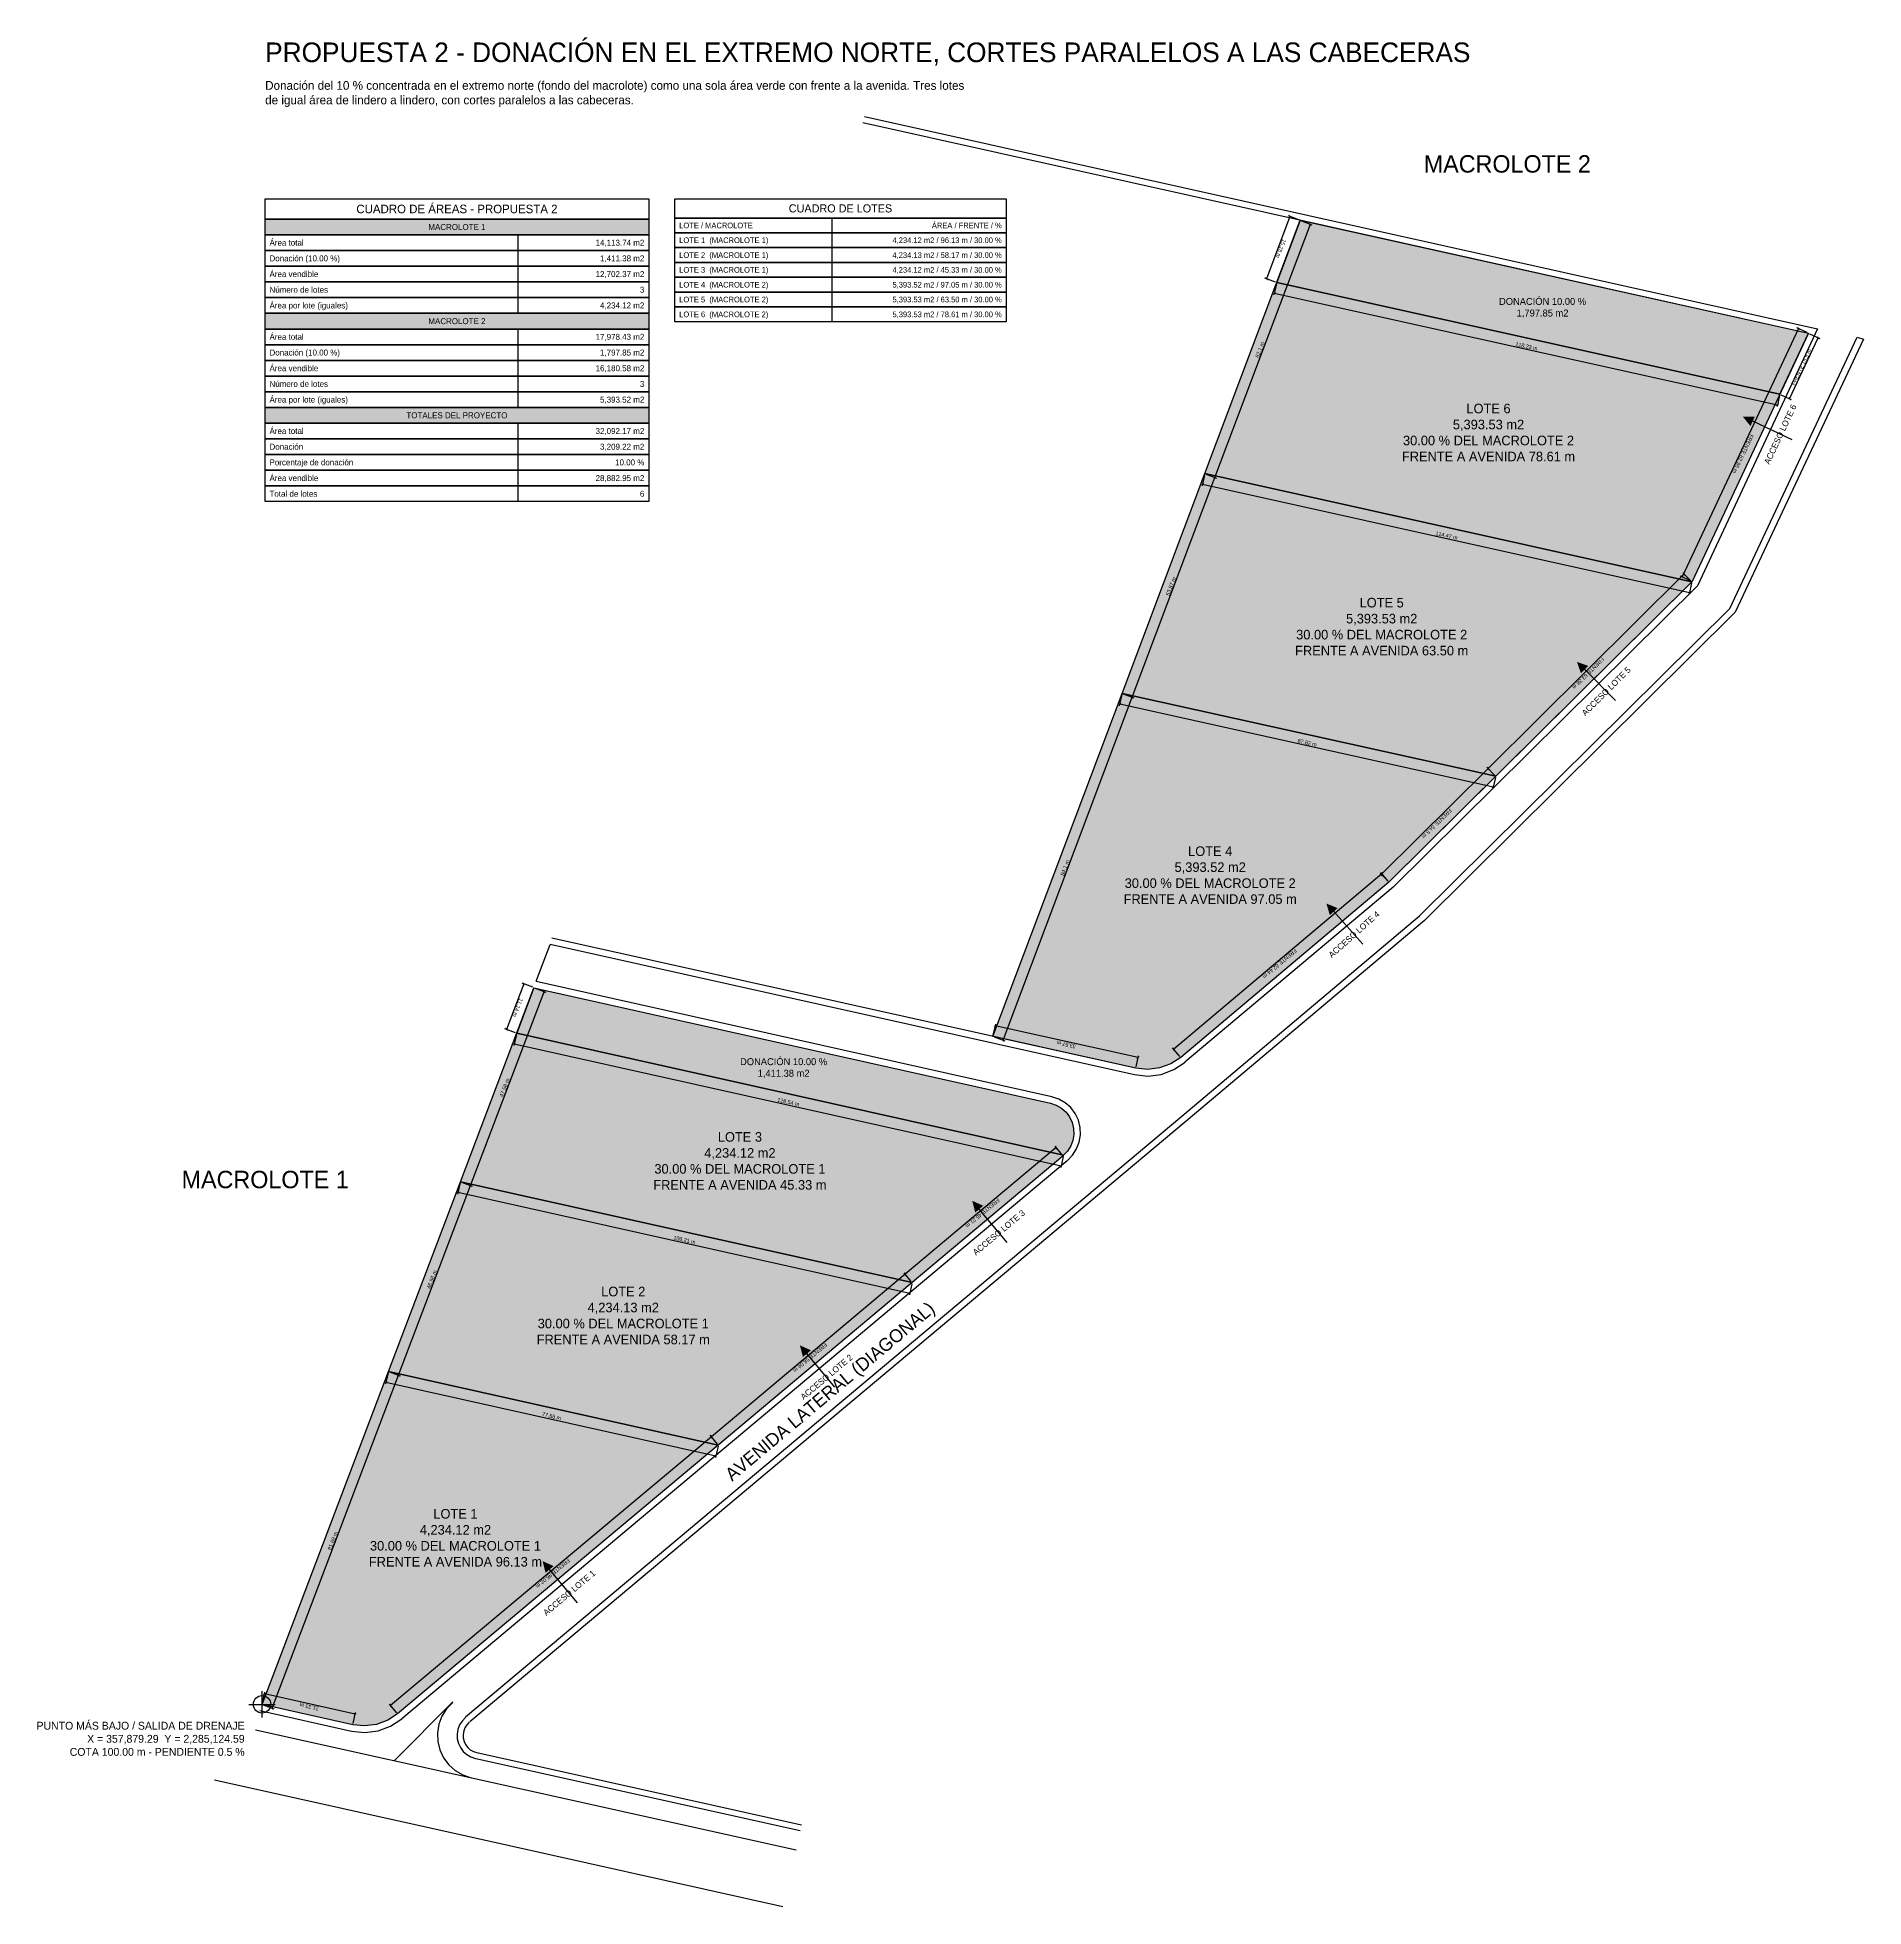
# Model space of a CAD drawing. Header units: metres. Extents: x 357828 to 358247, y 2285078 to 2285507.
import ezdxf
from ezdxf.enums import TextEntityAlignment as Align

# ---------------------------------------------------------------- set-up
doc = ezdxf.new("R2010")
doc.units = ezdxf.units.M
doc.header["$LTSCALE"] = 0.5
for name, color, linetype in [('COTAS', 6, 'Continuous'), ('DONACION', 3, 'Continuous'), ('DRENAJE', 1, 'Continuous'), ('LOTES', 2, 'Continuous'), ('TABLA_CONTENIDOS', 7, 'Continuous'), ('TEXTOS', 7, 'Continuous'), ('VIAL_ASFALTO', 8, 'Continuous'), ('VIAL_BANQUETA', 9, 'CONTINUOUS')]:
    doc.layers.add(name, color=color, linetype=linetype)
doc.styles.add('OpenSansCondensed-Light', font='OpenSansCondensed-Light.ttf')
doc.dimstyles.new('COTAS_M', dxfattribs={"dimtxt": 0.9, "dimasz": 0.6, "dimexe": 0.4, "dimexo": 0.3, "dimgap": 0.2, "dimtad": 1, "dimzin": 12, "dimdsep": 46, "dimtxsty": 'OpenSansCondensed-Light', "dimblk": 'ARCHTICK', "dimcen": 2.5, "dimclrd": 256, "dimclre": 256, "dimclrt": 256, "dimazin": 3, "dimtfac": 0.5, "dimtmove": 2, "dimatfit": 3})

# ---------------------------------------------------------------- blocks, each defined once
blk = doc.blocks.new('_ARCHTICK')
at = {"color": 0, "linetype": 'BYBLOCK', "const_width": 0.15}
blk.add_lwpolyline([(-0.5, -0.5), (0.5, 0.5)], dxfattribs=at)
blk = doc.blocks.new('*D1')
for p, q in [((357879.36, 2285124.88), (357879.92, 2285127.42)), ((357900.65, 2285122.36), (357879.84, 2285127.03)), ((357900.17, 2285120.21), (357900.73, 2285122.75))]:
    blk.add_line(p, q)
at = {"layer": 'Defpoints'}
for p in [(357879.29, 2285124.59), (357900.65, 2285122.36), (357900.1, 2285119.92)]:
    blk.add_point(p, dxfattribs=at)
at = {"layer": 'COTAS', "xscale": 0.6, "yscale": 0.6}
for p, rotation in [((357879.84, 2285127.03), 167.35172305666595), ((357900.65, 2285122.36), 347.35172305666595)]:
    blk.add_blockref('_ARCHTICK', p, dxfattribs=dict(at, rotation=rotation))
at = {"layer": 'COTAS', "insert": (357890.1, 2285124.06), "char_height": 0.9, "attachment_point": 5, "rotation": 167.3517, "style": 'OpenSansCondensed-Light'}
blk.add_mtext('21.33 m', dxfattribs=at)
blk = doc.blocks.new('*D2')
for p, q in [((357881.63, 2285123.7), (357910.61, 2285200.08)), ((357908.55, 2285200.86), (357910.98, 2285199.94)), ((357879.57, 2285124.48), (357882, 2285123.56))]:
    blk.add_line(p, q)
at = {"layer": 'Defpoints'}
for p in [(357908.27, 2285200.97), (357879.29, 2285124.59), (357881.63, 2285123.7)]:
    blk.add_point(p, dxfattribs=at)
at = {"layer": 'COTAS', "xscale": 0.6, "yscale": 0.6}
for p, rotation in [((357910.61, 2285200.08), 69.22312247064275), ((357881.63, 2285123.7), 249.22312247064275)]:
    blk.add_blockref('_ARCHTICK', p, dxfattribs=dict(at, rotation=rotation))
at = {"layer": 'COTAS', "insert": (357895.51, 2285162.12), "char_height": 0.9, "attachment_point": 5, "rotation": 69.2231, "style": 'OpenSansCondensed-Light'}
blk.add_mtext('81.69 m', dxfattribs=at)
blk = doc.blocks.new('*D3')
for p, q in [((357908.2, 2285200.68), (357907.64, 2285198.14)), ((357907.72, 2285198.53), (357983.43, 2285181.64)), ((357983.91, 2285183.79), (357983.34, 2285181.25))]:
    blk.add_line(p, q)
at = {"layer": 'Defpoints'}
for p in [(357908.27, 2285200.97), (357907.72, 2285198.53), (357983.97, 2285184.08)]:
    blk.add_point(p, dxfattribs=at)
at = {"layer": 'COTAS', "xscale": 0.6, "yscale": 0.6}
for p, rotation in [((357907.72, 2285198.53), 167.42616373485663), ((357983.43, 2285181.64), -12.573836265143358)]:
    blk.add_blockref('_ARCHTICK', p, dxfattribs=dict(at, rotation=rotation))
at = {"layer": 'COTAS', "insert": (357945.72, 2285190.72), "char_height": 0.9, "attachment_point": 5, "rotation": 347.4262, "style": 'OpenSansCondensed-Light'}
blk.add_mtext('77.56 m', dxfattribs=at)
blk = doc.blocks.new('*D4')
for p, q in [((357983.78, 2285184.31), (357982.11, 2285186.31)), ((357982.37, 2285186), (357908.79, 2285124.31)), ((357910.21, 2285122.62), (357908.54, 2285124.61))]:
    blk.add_line(p, q)
at = {"layer": 'Defpoints'}
for p in [(357982.37, 2285186), (357983.97, 2285184.08), (357910.4, 2285122.39)]:
    blk.add_point(p, dxfattribs=at)
at = {"layer": 'COTAS', "xscale": 0.6, "yscale": 0.6}
for p, rotation in [((357982.37, 2285186), 39.98191168456688), ((357908.79, 2285124.31), -140.01808831543312)]:
    blk.add_blockref('_ARCHTICK', p, dxfattribs=dict(at, rotation=rotation))
at = {"layer": 'COTAS', "insert": (357946, 2285154.65), "char_height": 0.9, "attachment_point": 5, "rotation": 219.9819, "style": 'OpenSansCondensed-Light'}
blk.add_mtext('FRENTE 96.02 m', dxfattribs=at)
blk = doc.blocks.new('*D5')
for p, q in [((357910.61, 2285200.08), (357927.12, 2285243.61)), ((357925.06, 2285244.39), (357927.5, 2285243.47)), ((357908.55, 2285200.86), (357910.98, 2285199.94))]:
    blk.add_line(p, q)
at = {"layer": 'Defpoints'}
for p in [(357924.78, 2285244.5), (357908.27, 2285200.97), (357910.61, 2285200.08)]:
    blk.add_point(p, dxfattribs=at)
at = {"layer": 'COTAS', "xscale": 0.6, "yscale": 0.6}
for p, rotation in [((357927.12, 2285243.61), 69.22312247073619), ((357910.61, 2285200.08), 249.2231224707362)]:
    blk.add_blockref('_ARCHTICK', p, dxfattribs=dict(at, rotation=rotation))
at = {"layer": 'COTAS', "insert": (357918.26, 2285222.08), "char_height": 0.9, "attachment_point": 5, "rotation": 69.2231, "style": 'OpenSansCondensed-Light'}
blk.add_mtext('46.56 m', dxfattribs=at)
blk = doc.blocks.new('*D6')
for p, q in [((357924.72, 2285244.21), (357924.15, 2285241.67)), ((357924.24, 2285242.06), (358027.9, 2285218.94)), ((358028.38, 2285221.08), (358027.81, 2285218.55))]:
    blk.add_line(p, q)
at = {"layer": 'Defpoints'}
for p in [(357924.24, 2285242.06), (357924.78, 2285244.5), (358028.44, 2285221.38)]:
    blk.add_point(p, dxfattribs=at)
at = {"layer": 'COTAS', "xscale": 0.6, "yscale": 0.6}
for p, rotation in [((357924.24, 2285242.06), 167.42616373462036), ((358027.9, 2285218.94), -12.573836265379644)]:
    blk.add_blockref('_ARCHTICK', p, dxfattribs=dict(at, rotation=rotation))
at = {"layer": 'COTAS', "insert": (357976.21, 2285231.13), "char_height": 0.9, "attachment_point": 5, "rotation": 347.4262, "style": 'OpenSansCondensed-Light'}
blk.add_mtext('106.21 m', dxfattribs=at)
blk = doc.blocks.new('*D7')
for p, q in [((358026.84, 2285223.29), (357982.37, 2285186)), ((358028.25, 2285221.61), (358026.58, 2285223.6)), ((357983.78, 2285184.31), (357982.11, 2285186.31))]:
    blk.add_line(p, q)
at = {"layer": 'Defpoints'}
for p in [(358026.84, 2285223.29), (358028.44, 2285221.38), (357983.97, 2285184.08)]:
    blk.add_point(p, dxfattribs=at)
at = {"layer": 'COTAS', "xscale": 0.6, "yscale": 0.6}
for p, rotation in [((358026.84, 2285223.29), 39.981911684456946), ((357982.37, 2285186), -140.01808831554305)]:
    blk.add_blockref('_ARCHTICK', p, dxfattribs=dict(at, rotation=rotation))
at = {"layer": 'COTAS', "insert": (358005.02, 2285204.15), "char_height": 0.9, "attachment_point": 5, "rotation": 219.9819, "style": 'OpenSansCondensed-Light'}
blk.add_mtext('FRENTE 58.04 m', dxfattribs=at)
blk = doc.blocks.new('*D8')
for p, q in [((357937.64, 2285278.27), (357937.08, 2285275.73)), ((357937.16, 2285276.12), (358062.62, 2285248.14)), ((358063.1, 2285250.29), (358062.54, 2285247.75))]:
    blk.add_line(p, q)
at = {"layer": 'Defpoints'}
for p in [(357937.71, 2285278.56), (357937.16, 2285276.12), (358063.17, 2285250.58)]:
    blk.add_point(p, dxfattribs=at)
at = {"layer": 'COTAS', "xscale": 0.6, "yscale": 0.6}
for p, rotation in [((357937.16, 2285276.12), 167.42616373476207), ((358062.62, 2285248.14), -12.573836265237928)]:
    blk.add_blockref('_ARCHTICK', p, dxfattribs=dict(at, rotation=rotation))
at = {"layer": 'COTAS', "insert": (358000.04, 2285262.77), "char_height": 0.9, "attachment_point": 5, "rotation": 347.4262, "style": 'OpenSansCondensed-Light'}
blk.add_mtext('128.54 m', dxfattribs=at)
blk = doc.blocks.new('*D9')
for p, q in [((358061.48, 2285252.35), (358026.84, 2285223.29)), ((358062.9, 2285250.66), (358061.23, 2285252.65)), ((358028.25, 2285221.61), (358026.58, 2285223.6))]:
    blk.add_line(p, q)
at = {"layer": 'Defpoints'}
for p in [(358061.48, 2285252.35), (358063.09, 2285250.43), (358028.44, 2285221.38)]:
    blk.add_point(p, dxfattribs=at)
at = {"layer": 'COTAS', "xscale": 0.6, "yscale": 0.6}
for p, rotation in [((358061.48, 2285252.35), 39.981911684428354), ((358026.84, 2285223.29), -140.01808831557165)]:
    blk.add_blockref('_ARCHTICK', p, dxfattribs=dict(at, rotation=rotation))
at = {"layer": 'COTAS', "insert": (358044.58, 2285237.32), "char_height": 0.9, "attachment_point": 5, "rotation": 219.9819, "style": 'OpenSansCondensed-Light'}
blk.add_mtext('FRENTE 45.21 m', dxfattribs=at)
blk = doc.blocks.new('*D10')
for p, q in [((357927.12, 2285243.61), (357944, 2285288.09)), ((357941.94, 2285288.87), (357944.37, 2285287.95)), ((357925.06, 2285244.39), (357927.5, 2285243.47))]:
    blk.add_line(p, q)
at = {"layer": 'Defpoints'}
for p in [(357941.66, 2285288.98), (357924.78, 2285244.5), (357927.12, 2285243.61)]:
    blk.add_point(p, dxfattribs=at)
at = {"layer": 'COTAS', "xscale": 0.6, "yscale": 0.6}
for p, rotation in [((357944, 2285288.09), 69.22312247070721), ((357927.12, 2285243.61), 249.2231224707072)]:
    blk.add_blockref('_ARCHTICK', p, dxfattribs=dict(at, rotation=rotation))
at = {"layer": 'COTAS', "insert": (357934.95, 2285266.08), "char_height": 0.9, "attachment_point": 5, "rotation": 69.2231, "style": 'OpenSansCondensed-Light'}
blk.add_mtext('47.58 m', dxfattribs=at)
blk = doc.blocks.new('*D11')
for p, q in [((357939.32, 2285289.87), (357935.37, 2285279.45)), ((357941.38, 2285289.09), (357938.95, 2285290.01)), ((357937.43, 2285278.67), (357935, 2285279.59))]:
    blk.add_line(p, q)
at = {"layer": 'Defpoints'}
for p in [(357939.32, 2285289.87), (357941.66, 2285288.98), (357937.71, 2285278.56)]:
    blk.add_point(p, dxfattribs=at)
at = {"layer": 'COTAS', "xscale": 0.6, "yscale": 0.6}
for p, rotation in [((357939.32, 2285289.87), 69.22312247098662), ((357935.37, 2285279.45), -110.77687752901338)]:
    blk.add_blockref('_ARCHTICK', p, dxfattribs=dict(at, rotation=rotation))
at = {"layer": 'COTAS', "insert": (357937.95, 2285284.43), "char_height": 0.9, "attachment_point": 5, "rotation": 249.2231, "style": 'OpenSansCondensed-Light'}
blk.add_mtext('11.14 m', dxfattribs=at)
blk = doc.blocks.new('*D12')
for p, q in [((358076.55, 2285356.24), (358075.98, 2285353.7)), ((358076.07, 2285354.09), (358161.8, 2285335.06)), ((358162.28, 2285337.21), (358161.71, 2285334.67))]:
    blk.add_line(p, q)
at = {"layer": 'Defpoints'}
for p in [(358076.07, 2285354.09), (358076.61, 2285356.53), (358162.34, 2285337.5)]:
    blk.add_point(p, dxfattribs=at)
at = {"layer": 'COTAS', "xscale": 0.6, "yscale": 0.6}
for p, rotation in [((358076.07, 2285354.09), 167.48783987395518), ((358161.8, 2285335.06), -12.512160126044833)]:
    blk.add_blockref('_ARCHTICK', p, dxfattribs=dict(at, rotation=rotation))
at = {"layer": 'COTAS', "insert": (358119.08, 2285345.21), "char_height": 0.9, "attachment_point": 5, "rotation": 347.4878, "style": 'OpenSansCondensed-Light'}
blk.add_mtext('87.82 m', dxfattribs=at)
blk = doc.blocks.new('*D13')
for p, q in [((358160.58, 2285339.28), (358136.09, 2285314.98)), ((358162.13, 2285337.72), (358160.3, 2285339.56)), ((358137.64, 2285313.42), (358135.81, 2285315.27))]:
    blk.add_line(p, q)
at = {"layer": 'Defpoints'}
for p in [(358160.58, 2285339.28), (358162.34, 2285337.5), (358137.85, 2285313.21)]:
    blk.add_point(p, dxfattribs=at)
at = {"layer": 'COTAS', "xscale": 0.6, "yscale": 0.6}
for p, rotation in [((358160.58, 2285339.28), 44.768336017000195), ((358136.09, 2285314.98), -135.2316639829998)]:
    blk.add_blockref('_ARCHTICK', p, dxfattribs=dict(at, rotation=rotation))
at = {"layer": 'COTAS', "insert": (358148.79, 2285326.67), "char_height": 0.9, "attachment_point": 5, "rotation": 224.7683, "style": 'OpenSansCondensed-Light'}
blk.add_mtext('FRENTE 34.5 m', dxfattribs=at)
blk = doc.blocks.new('*D14')
for p, q in [((358136.24, 2285315.12), (358088.46, 2285274.92)), ((358137.66, 2285313.44), (358135.98, 2285315.43)), ((358089.88, 2285273.24), (358088.2, 2285275.23))]:
    blk.add_line(p, q)
at = {"layer": 'Defpoints'}
for p in [(358136.24, 2285315.12), (358137.85, 2285313.21), (358090.07, 2285273.01)]:
    blk.add_point(p, dxfattribs=at)
at = {"layer": 'COTAS', "xscale": 0.6, "yscale": 0.6}
for p, rotation in [((358136.24, 2285315.12), 40.0757878653944), ((358088.46, 2285274.92), -139.9242121346056)]:
    blk.add_blockref('_ARCHTICK', p, dxfattribs=dict(at, rotation=rotation))
at = {"layer": 'COTAS', "insert": (358112.77, 2285294.53), "char_height": 0.9, "attachment_point": 5, "rotation": 220.0758, "style": 'OpenSansCondensed-Light'}
blk.add_mtext('FRENTE 62.44 m', dxfattribs=at)
blk = doc.blocks.new('*D15')
for p, q in [((358047.05, 2285278.11), (358047.61, 2285280.65)), ((358080.29, 2285272.97), (358047.52, 2285280.26)), ((358079.82, 2285270.82), (358080.38, 2285273.36))]:
    blk.add_line(p, q)
at = {"layer": 'Defpoints'}
for p in [(358046.98, 2285277.82), (358080.29, 2285272.97), (358079.75, 2285270.53)]:
    blk.add_point(p, dxfattribs=at)
at = {"layer": 'COTAS', "xscale": 0.6, "yscale": 0.6}
for p, rotation in [((358047.52, 2285280.26), 167.45823405197217), ((358080.29, 2285272.97), 347.45823405197217)]:
    blk.add_blockref('_ARCHTICK', p, dxfattribs=dict(at, rotation=rotation))
at = {"layer": 'COTAS', "insert": (358063.77, 2285275.98), "char_height": 0.9, "attachment_point": 5, "rotation": 167.4582, "style": 'OpenSansCondensed-Light'}
blk.add_mtext('33.57 m', dxfattribs=at)
blk = doc.blocks.new('*D16')
for p, q in [((358049.32, 2285276.94), (358078.95, 2285355.65)), ((358076.89, 2285356.42), (358079.33, 2285355.51)), ((358047.26, 2285277.71), (358049.69, 2285276.8))]:
    blk.add_line(p, q)
at = {"layer": 'Defpoints'}
for p in [(358076.61, 2285356.53), (358046.98, 2285277.82), (358049.32, 2285276.94)]:
    blk.add_point(p, dxfattribs=at)
at = {"layer": 'COTAS', "xscale": 0.6, "yscale": 0.6}
for p, rotation in [((358078.95, 2285355.65), 69.37021464776149), ((358049.32, 2285276.94), 249.3702146477615)]:
    blk.add_blockref('_ARCHTICK', p, dxfattribs=dict(at, rotation=rotation))
at = {"layer": 'COTAS', "insert": (358063.53, 2285316.52), "char_height": 0.9, "attachment_point": 5, "rotation": 69.3702, "style": 'OpenSansCondensed-Light'}
blk.add_mtext('84.1 m', dxfattribs=at)
blk = doc.blocks.new('*D17')
for p, q in [((358078.95, 2285355.65), (358097.93, 2285406.06)), ((358095.87, 2285406.84), (358098.3, 2285405.92)), ((358076.89, 2285356.42), (358079.33, 2285355.51))]:
    blk.add_line(p, q)
at = {"layer": 'Defpoints'}
for p in [(358095.59, 2285406.94), (358076.61, 2285356.53), (358078.95, 2285355.65)]:
    blk.add_point(p, dxfattribs=at)
at = {"layer": 'COTAS', "xscale": 0.6, "yscale": 0.6}
for p, rotation in [((358097.93, 2285406.06), 69.37021464781145), ((358078.95, 2285355.65), 249.37021464781145)]:
    blk.add_blockref('_ARCHTICK', p, dxfattribs=dict(at, rotation=rotation))
at = {"layer": 'COTAS', "insert": (358087.83, 2285381.08), "char_height": 0.9, "attachment_point": 5, "rotation": 69.3702, "style": 'OpenSansCondensed-Light'}
blk.add_mtext('53.87 m', dxfattribs=at)
blk = doc.blocks.new('*D18')
for p, q in [((358095.53, 2285406.65), (358094.96, 2285404.11)), ((358095.05, 2285404.5), (358206.8, 2285379.7)), ((358207.28, 2285381.85), (358206.71, 2285379.31))]:
    blk.add_line(p, q)
at = {"layer": 'Defpoints'}
for p in [(358095.59, 2285406.94), (358095.05, 2285404.5), (358207.34, 2285382.14)]:
    blk.add_point(p, dxfattribs=at)
at = {"layer": 'COTAS', "xscale": 0.6, "yscale": 0.6}
for p, rotation in [((358095.05, 2285404.5), 167.4878398737112), ((358206.8, 2285379.7), -12.512160126288794)]:
    blk.add_blockref('_ARCHTICK', p, dxfattribs=dict(at, rotation=rotation))
at = {"layer": 'COTAS', "insert": (358151.06, 2285392.74), "char_height": 0.9, "attachment_point": 5, "rotation": 347.4878, "style": 'OpenSansCondensed-Light'}
blk.add_mtext('114.47 m', dxfattribs=at)
blk = doc.blocks.new('*D19')
for p, q in [((358205.58, 2285383.92), (358160.58, 2285339.28)), ((358207.13, 2285382.35), (358205.3, 2285384.2)), ((358162.13, 2285337.72), (358160.3, 2285339.56))]:
    blk.add_line(p, q)
at = {"layer": 'Defpoints'}
for p in [(358205.58, 2285383.92), (358207.34, 2285382.14), (358162.34, 2285337.5)]:
    blk.add_point(p, dxfattribs=at)
at = {"layer": 'COTAS', "xscale": 0.6, "yscale": 0.6}
for p, rotation in [((358205.58, 2285383.92), 44.76833601664373), ((358160.58, 2285339.28), -135.23166398335627)]:
    blk.add_blockref('_ARCHTICK', p, dxfattribs=dict(at, rotation=rotation))
at = {"layer": 'COTAS', "insert": (358183.54, 2285361.14), "char_height": 0.9, "attachment_point": 5, "rotation": 224.7683, "style": 'OpenSansCondensed-Light'}
blk.add_mtext('FRENTE 63.38 m', dxfattribs=at)
blk = doc.blocks.new('*D20')
for p, q in [((358112.02, 2285450.47), (358111.46, 2285447.93)), ((358111.54, 2285448.32), (358226.97, 2285422.7)), ((358227.45, 2285424.85), (358226.88, 2285422.31))]:
    blk.add_line(p, q)
at = {"layer": 'Defpoints'}
for p in [(358111.54, 2285448.32), (358112.09, 2285450.76), (358227.51, 2285425.14)]:
    blk.add_point(p, dxfattribs=at)
at = {"layer": 'COTAS', "xscale": 0.6, "yscale": 0.6}
for p, rotation in [((358111.54, 2285448.32), 167.4878398739479), ((358226.97, 2285422.7), -12.512160126052095)]:
    blk.add_blockref('_ARCHTICK', p, dxfattribs=dict(at, rotation=rotation))
at = {"layer": 'COTAS', "insert": (358169.4, 2285436.15), "char_height": 0.9, "attachment_point": 5, "rotation": 347.4878, "style": 'OpenSansCondensed-Light'}
blk.add_mtext('118.23 m', dxfattribs=at)
blk = doc.blocks.new('*D21')
for p, q in [((358229.78, 2285424.08), (358236.35, 2285438.12)), ((358234.36, 2285439.05), (358236.72, 2285437.95)), ((358227.78, 2285425.02), (358230.14, 2285423.91))]:
    blk.add_line(p, q)
at = {"layer": 'Defpoints'}
for p in [(358234.09, 2285439.18), (358227.51, 2285425.14), (358229.78, 2285424.08)]:
    blk.add_point(p, dxfattribs=at)
at = {"layer": 'COTAS', "xscale": 0.6, "yscale": 0.6}
for p, rotation in [((358236.35, 2285438.12), 64.89237650337665), ((358229.78, 2285424.08), 244.89237650337665)]:
    blk.add_blockref('_ARCHTICK', p, dxfattribs=dict(at, rotation=rotation))
at = {"layer": 'COTAS', "insert": (358232.48, 2285431.38), "char_height": 0.9, "attachment_point": 5, "rotation": 64.8924, "style": 'OpenSansCondensed-Light'}
blk.add_mtext('FRENTE 15.5 m', dxfattribs=at)
blk = doc.blocks.new('*D22')
for p, q in [((358231.83, 2285440.24), (358205.12, 2285383.24)), ((358233.82, 2285439.31), (358231.46, 2285440.41)), ((358207.11, 2285382.31), (358204.75, 2285383.41))]:
    blk.add_line(p, q)
at = {"layer": 'Defpoints'}
for p in [(358231.83, 2285440.24), (358234.09, 2285439.18), (358207.38, 2285382.18)]:
    blk.add_point(p, dxfattribs=at)
at = {"layer": 'COTAS', "xscale": 0.6, "yscale": 0.6}
for p, rotation in [((358231.83, 2285440.24), 64.8923765035754), ((358205.12, 2285383.24), -115.1076234964246)]:
    blk.add_blockref('_ARCHTICK', p, dxfattribs=dict(at, rotation=rotation))
at = {"layer": 'COTAS', "insert": (358219.06, 2285411.46), "char_height": 0.9, "attachment_point": 5, "rotation": 244.8924, "style": 'OpenSansCondensed-Light'}
blk.add_mtext('FRENTE 62.95 m', dxfattribs=at)
blk = doc.blocks.new('*D23')
for p, q in [((358097.93, 2285406.06), (358119.81, 2285464.18)), ((358117.75, 2285464.95), (358120.18, 2285464.04)), ((358095.87, 2285406.84), (358098.3, 2285405.92))]:
    blk.add_line(p, q)
at = {"layer": 'Defpoints'}
for p in [(358117.47, 2285465.06), (358095.59, 2285406.94), (358097.93, 2285406.06)]:
    blk.add_point(p, dxfattribs=at)
at = {"layer": 'COTAS', "xscale": 0.6, "yscale": 0.6}
for p, rotation in [((358119.81, 2285464.18), 69.3702146478494), ((358097.93, 2285406.06), 249.3702146478494)]:
    blk.add_blockref('_ARCHTICK', p, dxfattribs=dict(at, rotation=rotation))
at = {"layer": 'COTAS', "insert": (358108.26, 2285435.35), "char_height": 0.9, "attachment_point": 5, "rotation": 69.3702, "style": 'OpenSansCondensed-Light'}
blk.add_mtext('62.1 m', dxfattribs=at)
blk = doc.blocks.new('*D24')
for p, q in [((358115.13, 2285465.94), (358109.75, 2285451.64)), ((358117.19, 2285465.17), (358114.76, 2285466.08)), ((358111.81, 2285450.86), (358109.37, 2285451.78))]:
    blk.add_line(p, q)
at = {"layer": 'Defpoints'}
for p in [(358115.13, 2285465.94), (358117.47, 2285465.06), (358112.09, 2285450.76)]:
    blk.add_point(p, dxfattribs=at)
at = {"layer": 'COTAS', "xscale": 0.6, "yscale": 0.6}
for p, rotation in [((358115.13, 2285465.94), 69.37021464814865), ((358109.75, 2285451.64), -110.62978535185135)]:
    blk.add_blockref('_ARCHTICK', p, dxfattribs=dict(at, rotation=rotation))
at = {"layer": 'COTAS', "insert": (358113.05, 2285458.56), "char_height": 0.9, "attachment_point": 5, "rotation": 249.3702, "style": 'OpenSansCondensed-Light'}
blk.add_mtext('15.28 m', dxfattribs=at)
blk = doc.blocks.new('TABLA_CONTENIDOS_P2')
at = {"layer": 'TABLA_CONTENIDOS', "transparency": 33554508}
for points in [[(0, -4.68), (88, -4.68), (88, -8.28), (0, -8.28)], [(0, -26.28), (88, -26.28), (88, -29.88), (0, -29.88)], [(0, -47.88), (88, -47.88), (88, -51.48), (0, -51.48)]]:
    blk.add_hatch(color=8, dxfattribs=at).paths.add_polyline_path(points)
at = {"layer": 'TABLA_CONTENIDOS'}
for p, q in [((58, -8.28), (58, -11.88)), ((58, -11.88), (58, -15.48)), ((58, -15.48), (58, -19.08)), ((58, -19.08), (58, -22.68)), ((58, -22.68), (58, -26.28)), ((58, -29.88), (58, -33.48)), ((58, -33.48), (58, -37.08)), ((58, -37.08), (58, -40.68)), ((58, -40.68), (58, -44.28)), ((58, -44.28), (58, -47.88)), ((58, -51.48), (58, -55.08)), ((58, -55.08), (58, -58.68)), ((58, -58.68), (58, -62.28)), ((58, -62.28), (58, -65.88)), ((58, -65.88), (58, -69.48))]:
    blk.add_line(p, q, dxfattribs=at)
for points in [[(0, 0), (88, 0), (88, -4.68), (0, -4.68)], [(0, -4.68), (88, -4.68), (88, -8.28), (0, -8.28)], [(0, -8.28), (88, -8.28), (88, -11.88), (0, -11.88)], [(0, -11.88), (88, -11.88), (88, -15.48), (0, -15.48)], [(0, -15.48), (88, -15.48), (88, -19.08), (0, -19.08)], [(0, -19.08), (88, -19.08), (88, -22.68), (0, -22.68)], [(0, -22.68), (88, -22.68), (88, -26.28), (0, -26.28)], [(0, -26.28), (88, -26.28), (88, -29.88), (0, -29.88)], [(0, -29.88), (88, -29.88), (88, -33.48), (0, -33.48)], [(0, -33.48), (88, -33.48), (88, -37.08), (0, -37.08)], [(0, -37.08), (88, -37.08), (88, -40.68), (0, -40.68)], [(0, -40.68), (88, -40.68), (88, -44.28), (0, -44.28)], [(0, -44.28), (88, -44.28), (88, -47.88), (0, -47.88)], [(0, -47.88), (88, -47.88), (88, -51.48), (0, -51.48)], [(0, -51.48), (88, -51.48), (88, -55.08), (0, -55.08)], [(0, -55.08), (88, -55.08), (88, -58.68), (0, -58.68)], [(0, -58.68), (88, -58.68), (88, -62.28), (0, -62.28)], [(0, -62.28), (88, -62.28), (88, -65.88), (0, -65.88)], [(0, -65.88), (88, -65.88), (88, -69.48), (0, -69.48)]]:
    blk.add_lwpolyline(points, close=True, dxfattribs=at)
for s, height, p in [('CUADRO DE ÁREAS - PROPUESTA 2', 1.9656, (44, -2.34)), ('MACROLOTE 1', 1.368, (44, -6.48)), ('MACROLOTE 2', 1.368, (44, -28.08)), ('TOTALES DEL PROYECTO', 1.368, (44, -49.68))]:
    blk.add_text(s, height=height, dxfattribs=at).set_placement(p, align=Align.MIDDLE_CENTER)
for s, p in [('Área total', (1, -10.08)), ('Área vendible', (1, -17.28)), ('Donación (10.00 %)', (1, -13.68)), ('Número de lotes', (1, -20.88)), ('Área por lote (iguales)', (1, -24.48)), ('Área total', (1, -31.68)), ('Área vendible', (1, -38.88)), ('Donación (10.00 %)', (1, -35.28)), ('Número de lotes', (1, -42.48)), ('Área por lote (iguales)', (1, -46.08)), ('Área total', (1, -53.28)), ('Donación', (1, -56.88)), ('Porcentaje de donación', (1, -60.48)), ('Área vendible', (1, -64.08)), ('Total de lotes', (1, -67.68))]:
    blk.add_text(s, height=1.368, dxfattribs=at).set_placement(p, align=Align.MIDDLE_LEFT)
for s, height, p in [('14,113.74 m2', 1.368, (87, -10.08)), ('12,702.37 m2', 1.368, (87, -17.28)), ('1,411.38 m2', 1.368, (87, -13.68)), ('3', 1.37, (87, -20.88)), ('4,234.12 m2', 1.368, (87, -24.48)), ('17,978.43 m2', 1.368, (87, -31.68)), ('16,180.58 m2', 1.368, (87, -38.88)), ('1,797.85 m2', 1.368, (87, -35.28)), ('3', 1.37, (87, -42.48)), ('5,393.52 m2', 1.368, (87, -46.08)), ('32,092.17 m2', 1.368, (87, -53.28)), ('3,209.22 m2', 1.368, (87, -56.88)), ('10.00 %', 1.368, (87, -60.48)), ('28,882.95 m2', 1.368, (87, -64.08)), ('6', 1.37, (87, -67.68))]:
    blk.add_text(s, height=height, dxfattribs=at).set_placement(p, align=Align.MIDDLE_RIGHT)
blk = doc.blocks.new('TABLA_CONTENIDOS_P2_LOTES')
at = {"layer": 'TABLA_CONTENIDOS'}
for p, q in [((36, -4.42), (36, -7.82)), ((36, -7.82), (36, -11.22)), ((36, -11.22), (36, -14.62)), ((36, -14.62), (36, -18.02)), ((36, -18.02), (36, -21.42)), ((36, -21.42), (36, -24.82)), ((36, -24.82), (36, -28.22))]:
    blk.add_line(p, q, dxfattribs=at)
for points in [[(0, 0), (76, 0), (76, -4.42), (0, -4.42)], [(0, -4.42), (76, -4.42), (76, -7.82), (0, -7.82)], [(0, -7.82), (76, -7.82), (76, -11.22), (0, -11.22)], [(0, -11.22), (76, -11.22), (76, -14.62), (0, -14.62)], [(0, -14.62), (76, -14.62), (76, -18.02), (0, -18.02)], [(0, -18.02), (76, -18.02), (76, -21.42), (0, -21.42)], [(0, -21.42), (76, -21.42), (76, -24.82), (0, -24.82)], [(0, -24.82), (76, -24.82), (76, -28.22), (0, -28.22)]]:
    blk.add_lwpolyline(points, close=True, dxfattribs=at)
blk.add_text('CUADRO DE LOTES', height=1.8564, dxfattribs=at).set_placement((38, -2.21), align=Align.MIDDLE_CENTER)
for s, p in [('LOTE / MACROLOTE', (1, -6.12)), ('LOTE 1  (MACROLOTE 1)', (1, -9.52)), ('LOTE 2  (MACROLOTE 1)', (1, -12.92)), ('LOTE 3  (MACROLOTE 1)', (1, -16.32)), ('LOTE 4  (MACROLOTE 2)', (1, -19.72)), ('LOTE 5  (MACROLOTE 2)', (1, -23.12)), ('LOTE 6  (MACROLOTE 2)', (1, -26.52))]:
    blk.add_text(s, height=1.292, dxfattribs=at).set_placement(p, align=Align.MIDDLE_LEFT)
for s, p in [('ÁREA / FRENTE / %', (75, -6.12)), ('4,234.12 m2 / 96.13 m / 30.00 %', (75, -9.52)), ('4,234.13 m2 / 58.17 m / 30.00 %', (75, -12.92)), ('4,234.12 m2 / 45.33 m / 30.00 %', (75, -16.32)), ('5,393.52 m2 / 97.05 m / 30.00 %', (75, -19.72)), ('5,393.53 m2 / 63.50 m / 30.00 %', (75, -23.12)), ('5,393.53 m2 / 78.61 m / 30.00 %', (75, -26.52))]:
    blk.add_text(s, height=1.292, dxfattribs=at).set_placement(p, align=Align.MIDDLE_RIGHT)

msp = doc.modelspace()

# ---------------------------------------------------------------- hatches: boundary and pattern name
at = {"layer": 'DONACION', "transparency": 33554546}
for points in [[(358117.47, 2285465.06), (358234.09, 2285439.18), (358227.513, 2285425.144), (358112.086, 2285450.759)], [(357941.66, 2285288.98), (358060.2, 2285262.54), (358061.5, 2285262.08), (358062.71, 2285261.38), (358063.75, 2285260.46), (358064.58, 2285259.35), (358065.17, 2285258.09), (358065.5, 2285256.74), (358065.55, 2285255.35), (358065.33, 2285253.98), (358064.83, 2285252.69), (358064.08, 2285251.52), (358063.168, 2285250.58), (357937.708, 2285278.563)]]:
    msp.add_hatch(color=3, dxfattribs=at).paths.add_polyline_path(points)
at = {"layer": 'LOTES', "transparency": 33554534}
for points in [[(358112.086, 2285450.759), (358227.513, 2285425.144), (358234.09, 2285439.18), (358207.38, 2285382.18), (358207.341, 2285382.142), (358095.59, 2285406.941), (358117.47, 2285465.06)], [(358162.342, 2285337.504), (358076.612, 2285356.529), (358095.59, 2285406.941), (358207.341, 2285382.142)], [(358076.612, 2285356.529), (358162.342, 2285337.504), (358137.85, 2285313.21), (358090.07, 2285273.01), (358087.79, 2285271.55), (358085.22, 2285270.6), (358082.49, 2285270.25), (358079.76, 2285270.54), (358079.75, 2285270.53), (358046.98, 2285277.82)], [(357937.708, 2285278.563), (358063.168, 2285250.58), (358064.08, 2285251.52), (358063.11, 2285250.52), (358063.09, 2285250.43), (358028.445, 2285221.378), (357924.784, 2285244.499), (357941.66, 2285288.98)], [(357983.972, 2285184.084), (357908.269, 2285200.97), (357924.784, 2285244.499), (358028.445, 2285221.378)], [(357908.11, 2285120.93), (357905.54, 2285119.98), (357902.83, 2285119.64), (357900.1, 2285119.92), (357879.29, 2285124.59), (357908.269, 2285200.97), (357983.972, 2285184.084), (357910.4, 2285122.39)]]:
    msp.add_hatch(color=2, dxfattribs=at).paths.add_polyline_path(points)
at = {"layer": 'TEXTOS'}
for points in [[(358219.031, 2285420.006), (358220.785, 2285417.858), (358221.804, 2285420.03)], [(358180.986, 2285363.746), (358181.897, 2285361.126), (358183.599, 2285362.818)], [(358123.498, 2285308.32), (358124.269, 2285305.656), (358126.059, 2285307.255)], [(358042.23, 2285240.116), (358042.916, 2285237.429), (358044.755, 2285238.97)], [(358002.695, 2285206.963), (358003.384, 2285204.276), (358005.221, 2285205.82)], [(357943.655, 2285157.454), (357944.343, 2285154.768), (357946.181, 2285156.311)]]:
    msp.add_hatch(color=1, dxfattribs=at).paths.add_polyline_path(points)

# ---------------------------------------------------------------- linework, layer by layer
at = {"layer": 'DONACION'}
for points in [[(358117.47, 2285465.06), (358234.09, 2285439.18), (358227.513, 2285425.144), (358112.086, 2285450.759)], [(357941.66, 2285288.98), (358060.2, 2285262.54), (358061.5, 2285262.08), (358062.71, 2285261.38), (358063.75, 2285260.46), (358064.58, 2285259.35), (358065.17, 2285258.09), (358065.5, 2285256.74), (358065.55, 2285255.35), (358065.33, 2285253.98), (358064.83, 2285252.69), (358064.08, 2285251.52), (358063.168, 2285250.58), (357937.708, 2285278.563)]]:
    msp.add_lwpolyline(points, close=True, dxfattribs=at)
at = {"layer": 'DRENAJE'}
for p, q in [((357879.29, 2285121.59), (357879.29, 2285127.59)), ((357876.29, 2285124.59), (357882.29, 2285124.59))]:
    msp.add_line(p, q, dxfattribs=at)
msp.add_circle((357879.29, 2285124.59), 2, dxfattribs=at)
at = {"layer": 'LOTES'}
for points in [[(358112.086, 2285450.759), (358227.513, 2285425.144), (358234.09, 2285439.18), (358207.38, 2285382.18), (358207.341, 2285382.142), (358095.59, 2285406.941), (358117.47, 2285465.06)], [(358162.342, 2285337.504), (358076.612, 2285356.529), (358095.59, 2285406.941), (358207.341, 2285382.142)], [(358076.612, 2285356.529), (358162.342, 2285337.504), (358137.85, 2285313.21), (358090.07, 2285273.01), (358087.79, 2285271.55), (358085.22, 2285270.6), (358082.49, 2285270.25), (358079.76, 2285270.54), (358079.75, 2285270.53), (358046.98, 2285277.82)], [(357937.708, 2285278.563), (358063.168, 2285250.58), (358064.08, 2285251.52), (358063.11, 2285250.52), (358063.09, 2285250.43), (358028.445, 2285221.378), (357924.784, 2285244.499), (357941.66, 2285288.98)], [(357983.972, 2285184.084), (357908.269, 2285200.97), (357924.784, 2285244.499), (358028.445, 2285221.378)], [(357908.11, 2285120.93), (357905.54, 2285119.98), (357902.83, 2285119.64), (357900.1, 2285119.92), (357879.29, 2285124.59), (357908.269, 2285200.97), (357983.972, 2285184.084), (357910.4, 2285122.39)]]:
    msp.add_lwpolyline(points, close=True, dxfattribs=at)
at = {"layer": 'TEXTOS', "color": 1}
for p, q in [((358230.347, 2285414.696), (358221.294, 2285418.944)), ((358189.796, 2285354.878), (358182.748, 2285361.972)), ((358131.825, 2285298.997), (358125.164, 2285306.455)), ((358050.258, 2285230.534), (358043.836, 2285238.199)), ((358010.735, 2285197.391), (358004.303, 2285205.048)), ((357951.691, 2285147.88), (357945.262, 2285155.539))]:
    msp.add_line(p, q, dxfattribs=at)
at = {"layer": 'VIAL_ASFALTO'}
for points in [[(358017.11, 2285487.5), (358234.09, 2285439.18), (358207.38, 2285382.18), (358137.85, 2285313.21), (358090.07, 2285273.01)], [(358017.52, 2285488.88), (358236.15, 2285440.14), (358208.62, 2285381.22), (358138.81, 2285312.1), (358091.04, 2285271.9)], [(358216.05, 2285375.99), (358245.24, 2285438.22)], [(358246.75, 2285437.8), (358217.29, 2285375.16)], [(358245.24, 2285438.22), (358246.75, 2285437.8)], [(358144.87, 2285305.5), (358216.05, 2285375.99)], [(358217.29, 2285375.16), (358145.97, 2285304.4)], [(358090.35, 2285259.51), (358144.87, 2285305.5)], [(358145.97, 2285304.4), (358091.31, 2285258.41)], [(357942.21, 2285290.49), (357945.38, 2285298.89)], [(358079.47, 2285269.01), (357945.38, 2285298.89)], [(358079.75, 2285270.53), (357945.79, 2285300.4)], [(357925.96, 2285121.7), (358090.35, 2285259.51)], [(358091.31, 2285258.41), (357926.93, 2285120.6)], [(357923.07, 2285125.14), (357909.58, 2285111.65)], [(357923.04, 2285125.03), (357921.64, 2285123.6), (357920.56, 2285121.91), (357919.84, 2285120.04), (357919.51, 2285118.07), (357919.59, 2285116.07), (357920.06, 2285114.13), (357920.91, 2285112.32), (357922.11, 2285110.72), (357923.61, 2285109.39), (357925.34, 2285108.39), (357927.24, 2285107.76)], [(358001.82, 2285091.14), (357877.78, 2285118.67)], [(357925.96, 2285121.55), (357925.2, 2285120.77), (357924.61, 2285119.86), (357924.22, 2285118.85), (357924.05, 2285117.78), (357924.09, 2285116.69), (357924.34, 2285115.64), (357924.81, 2285114.66), (357925.46, 2285113.79), (357926.27, 2285113.07), (357927.21, 2285112.53), (357928.23, 2285112.19)], [(357926.84, 2285120.49), (357926.28, 2285119.91), (357925.84, 2285119.24), (357925.55, 2285118.48), (357925.42, 2285117.69), (357925.45, 2285116.88), (357925.64, 2285116.1), (357925.98, 2285115.37), (357926.47, 2285114.73), (357927.07, 2285114.19), (357927.77, 2285113.79), (357928.53, 2285113.54)], [(357928.58, 2285113.58), (358003.06, 2285096.92)], [(358002.79, 2285095.54), (357928.3, 2285112.06)], [(357868.41, 2285107.24), (357926.79, 2285094.3), (357998.79, 2285078.19)]]:
    msp.add_lwpolyline(points, dxfattribs=at)
at = {"layer": 'VIAL_BANQUETA'}
for points in [[(357942.21, 2285290.49), (358060.47, 2285264.06)], [(358079.43, 2285269.06), (358082.51, 2285268.74), (358085.58, 2285269.12), (358088.48, 2285270.2), (358091.06, 2285271.91)], [(358064.08, 2285249.36), (358065.26, 2285250.57), (358066.18, 2285252), (358066.79, 2285253.58), (358067.07, 2285255.26), (358067, 2285256.95), (358066.6, 2285258.6), (358065.88, 2285260.13), (358064.86, 2285261.49), (358063.59, 2285262.61), (358062.12, 2285263.46), (358060.51, 2285263.99)], [(358064.05, 2285249.32), (357911.37, 2285121.29)], [(357899.8, 2285118.4), (357878.74, 2285123.08)], [(357899.78, 2285118.44), (357902.84, 2285118.12), (357905.9, 2285118.51), (357908.79, 2285119.57), (357911.36, 2285121.27)]]:
    msp.add_lwpolyline(points, dxfattribs=at)

# ---------------------------------------------------------------- block references
at = {"layer": 'TABLA_CONTENIDOS'}
for name, p in [('TABLA_CONTENIDOS_P2', (357880, 2285470)), ('TABLA_CONTENIDOS_P2_LOTES', (357974, 2285470))]:
    msp.add_blockref(name, p, dxfattribs=at)

# ---------------------------------------------------------------- texts
at = {"layer": 'DRENAJE', "insert": (357875.29, 2285120.59), "char_height": 1.8, "attachment_point": 3}
msp.add_mtext('PUNTO MÁS BAJO / SALIDA DE DRENAJE\\PX = 357,879.29  Y = 2,285,124.59\\PCOTA 100.00 m - PENDIENTE 0.5 %', dxfattribs=at)
at = {"layer": 'TEXTOS'}
msp.add_text('PROPUESTA 2 - DONACIÓN EN EL EXTREMO NORTE, CORTES PARALELOS A LAS CABECERAS', height=4.5, dxfattribs=at).set_placement((357880, 2285500), align=Align.BOTTOM_LEFT)
at = {"layer": 'TEXTOS', "color": 4}
for s, p in [('MACROLOTE 2', (358165, 2285478)), ('MACROLOTE 1', (357880, 2285245))]:
    msp.add_text(s, height=4, dxfattribs=at).set_placement(p, align=Align.MIDDLE_CENTER)
at = {"layer": 'TEXTOS', "color": 1}
for s, rotation, p in [('ACCESO LOTE 6', 64.86004, (358227.631, 2285415.97)), ('ACCESO LOTE 5', 44.81356, (358187.682, 2285357.006)), ('ACCESO LOTE 4', 41.76921, (358129.827, 2285301.234)), ('ACCESO LOTE 3', 39.95711, (358048.331, 2285232.834)), ('ACCESO LOTE 2', 40.0313, (358008.805, 2285199.688)), ('ACCESO LOTE 1', 40.00787, (357949.762, 2285150.178))]:
    msp.add_text(s, height=1.4, rotation=rotation, dxfattribs=at).set_placement(p, align=Align.MIDDLE_CENTER)
at = {"layer": 'TEXTOS', "insert": (357880, 2285497), "char_height": 2, "width": 160, "attachment_point": 1}
msp.add_mtext('Donación del 10 % concentrada en el extremo norte (fondo del macrolote) como una sola área verde con frente a la avenida. Tres lotes de igual área de lindero a lindero, con cortes paralelos a las cabeceras.', dxfattribs=at)
at = {"layer": 'TEXTOS', "attachment_point": 5}
for s, insert, char_height in [('DONACIÓN 10.00 %\\P1,797.85 m2', (358173.088, 2285444.97), 1.6), ('LOTE 6\\P5,393.53 m2\\P30.00 % DEL MACROLOTE 2\\PFRENTE A AVENIDA 78.61 m', (358160.686, 2285416.362), 2.2), ('LOTE 5\\P5,393.53 m2\\P30.00 % DEL MACROLOTE 2\\PFRENTE A AVENIDA 63.50 m', (358136.174, 2285371.823), 2.2), ('LOTE 4\\P5,393.52 m2\\P30.00 % DEL MACROLOTE 2\\PFRENTE A AVENIDA 97.05 m', (358096.83, 2285314.813), 2.2), ('DONACIÓN 10.00 %\\P1,411.38 m2', (357998.954, 2285270.552), 1.6), ('LOTE 3\\P4,234.12 m2\\P30.00 % DEL MACROLOTE 1\\PFRENTE A AVENIDA 45.33 m', (357988.925, 2285249.253), 2.2), ('LOTE 2\\P4,234.13 m2\\P30.00 % DEL MACROLOTE 1\\PFRENTE A AVENIDA 58.17 m', (357962.159, 2285213.782), 2.2), ('LOTE 1\\P4,234.12 m2\\P30.00 % DEL MACROLOTE 1\\PFRENTE A AVENIDA 96.13 m', (357923.663, 2285162.792), 2.2)]:
    msp.add_mtext(s, dxfattribs=dict(at, insert=insert, char_height=char_height))
at = {"layer": 'VIAL_ASFALTO'}
msp.add_text('AVENIDA LATERAL (DIAGONAL)', height=3, rotation=39.98191, dxfattribs=at).set_placement((358009.566, 2285196.411), align=Align.MIDDLE_CENTER)

# ---------------------------------------------------------------- dimensions: what is measured, and where the dimension line sits
at = {"layer": 'COTAS'}
for base, p1, p2, angle, picture, middle in [((358097.93, 2285406.06), (358095.59, 2285406.941), (358117.47, 2285465.06), 69.37021, '*D23', (358108.261, 2285435.349)), ((358115.13, 2285465.941), (358117.47, 2285465.06), (358112.086, 2285450.759), 249.37021, '*D24', (358113.047, 2285458.561)), ((358111.5446, 2285448.3186), (358112.0862, 2285450.7592), (358227.5128, 2285425.144), 347.48784, '*D20', (358169.3987, 2285436.1455)), ((358078.951, 2285355.649), (358076.612, 2285356.529), (358095.59, 2285406.941), 69.37021, '*D17', (358087.832, 2285381.083)), ((358095.048, 2285404.5), (358095.59, 2285406.941), (358207.341, 2285382.142), 347.48784, '*D18', (358151.065, 2285392.735)), ((358049.32, 2285276.939), (358046.98, 2285277.82), (358076.612, 2285356.529), 69.37021, '*D16', (358063.527, 2285316.523)), ((358076.07, 2285354.089), (358076.612, 2285356.529), (358162.342, 2285337.504), 347.48784, '*D12', (358119.076, 2285345.211)), ((357939.323, 2285289.867), (357941.66, 2285288.98), (357937.708, 2285278.563), 249.22312, '*D11', (357937.954, 2285284.428)), ((357927.1212, 2285243.612), (357924.7837, 2285244.4988), (357941.66, 2285288.98), 69.22312, '*D10', (357934.9516, 2285266.0832)), ((358080.293, 2285272.97), (358079.75, 2285270.53), (358046.98, 2285277.82), 167.45823, '*D15', (358063.767, 2285275.981)), ((357937.164, 2285276.123), (357937.708, 2285278.563), (358063.168, 2285250.58), 347.42616, '*D8', (358000.035, 2285262.766)), ((357910.606, 2285200.083), (357908.269, 2285200.97), (357924.784, 2285244.499), 69.22312, '*D5', (357918.256, 2285222.078)), ((357924.239, 2285242.059), (357924.784, 2285244.499), (358028.445, 2285221.378), 347.42616, '*D6', (357976.211, 2285231.133)), ((357881.627, 2285123.703), (357879.29, 2285124.59), (357908.269, 2285200.97), 69.22312, '*D2', (357895.509, 2285162.124)), ((357907.724, 2285198.53), (357908.269, 2285200.97), (357983.972, 2285184.084), 347.42616, '*D3', (357945.717, 2285190.721)), ((357900.647, 2285122.359), (357900.1, 2285119.92), (357879.29, 2285124.59), 167.35172, '*D1', (357890.1, 2285124.06))]:
    dim = msp.add_linear_dim(base=base, p1=p1, p2=p2, angle=angle, dimstyle='COTAS_M', dxfattribs=at)
    dim.commit()
    dim.dimension.update_dxf_attribs({"geometry": picture, "text_midpoint": middle})
for base, p1, p2, angle, picture, middle in [((358231.826, 2285440.241), (358234.09, 2285439.18), (358207.38, 2285382.18), 244.89238, '*D22', (358219.06, 2285411.465)), ((358229.777, 2285424.083), (358227.513, 2285425.144), (358234.09, 2285439.18), 64.89238, '*D21', (358232.477, 2285431.377)), ((358205.581, 2285383.916), (358207.341, 2285382.142), (358162.342, 2285337.504), 224.76834, '*D19', (358183.539, 2285361.136)), ((358160.581, 2285339.279), (358162.342, 2285337.504), (358137.85, 2285313.21), 224.76834, '*D13', (358148.793, 2285326.671)), ((358136.24, 2285315.123), (358137.85, 2285313.21), (358090.07, 2285273.01), 220.07579, '*D14', (358112.769, 2285294.526)), ((358061.484, 2285252.346), (358063.09, 2285250.43), (358028.445, 2285221.378), 219.98191, '*D9', (358044.579, 2285237.321)), ((358026.838, 2285223.293), (358028.445, 2285221.378), (357983.972, 2285184.084), 219.98191, '*D7', (358005.019, 2285204.149)), ((357982.365, 2285186), (357983.972, 2285184.084), (357910.4, 2285122.39), 219.98191, '*D4', (357945.997, 2285154.655))]:
    dim = msp.add_linear_dim(base=base, p1=p1, p2=p2, angle=angle, text='FRENTE <>', dimstyle='COTAS_M', dxfattribs=at)
    dim.commit()
    dim.dimension.update_dxf_attribs({"geometry": picture, "text_midpoint": middle})

doc.saveas('drawing.dxf')
